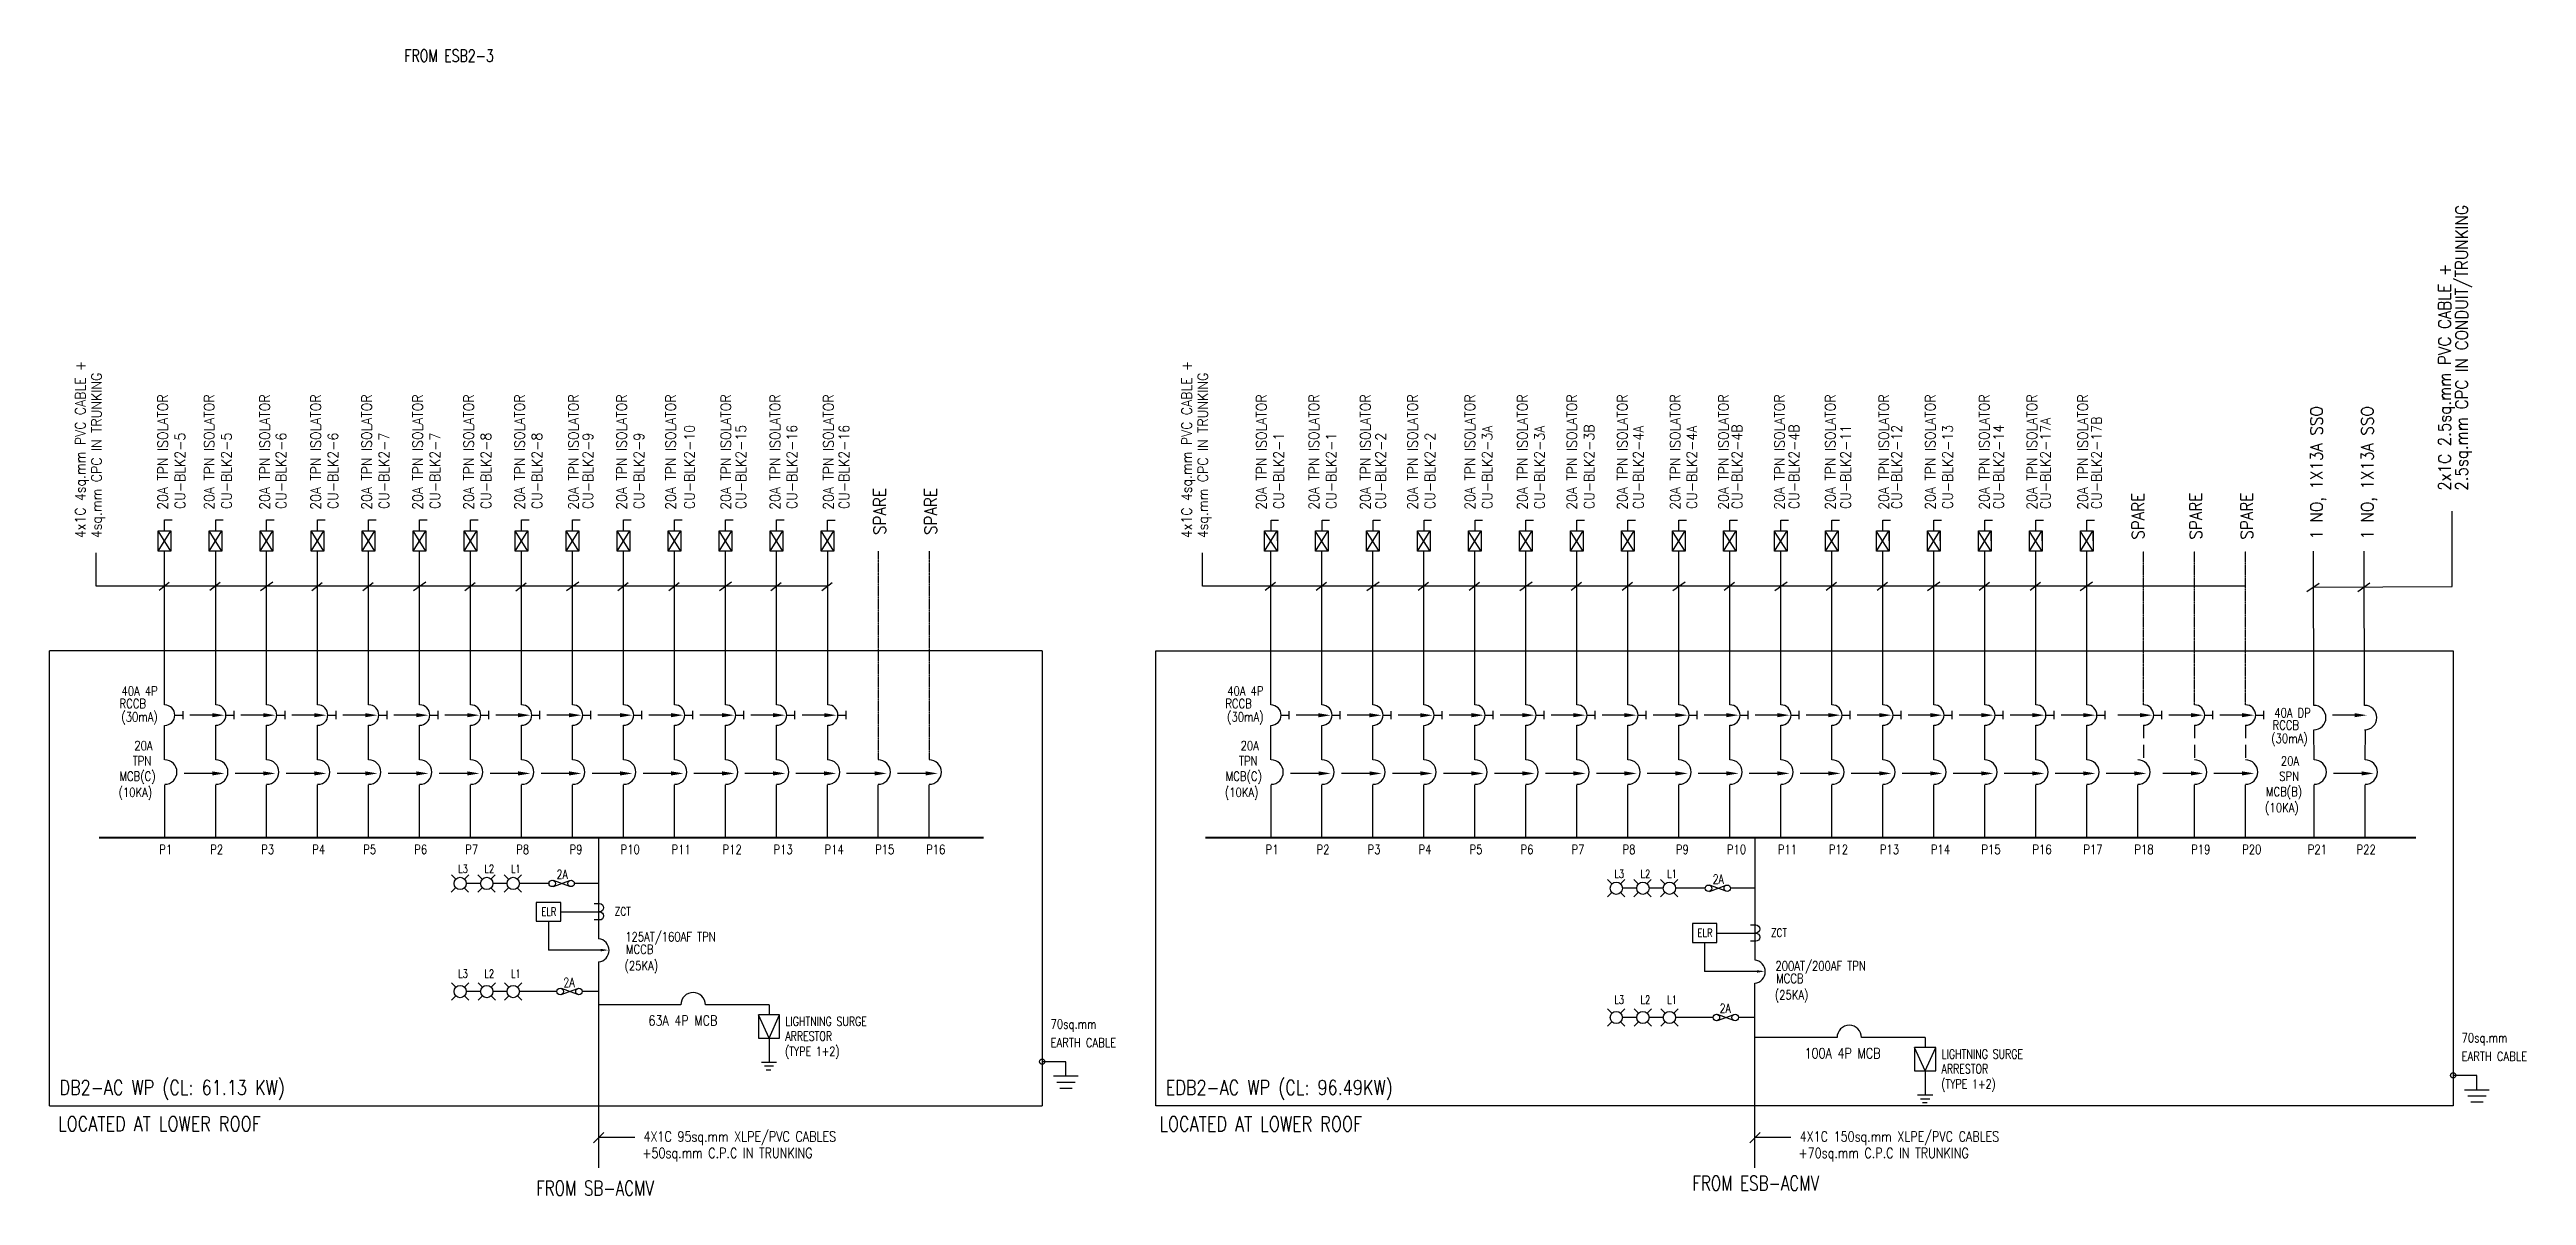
# Model space of a CAD drawing. Header units: millimetres. Extents: x 1219726 to 1461601, y 256790 to 556099.
# Drawn here: x 1255593 to 1316219, y 310384 to 338426 of the extents above; entities that cross this region are included whole.
import ezdxf
from ezdxf.enums import TextEntityAlignment as Align

# ---------------------------------------------------------------- set-up
doc = ezdxf.new("R2010")
doc.units = ezdxf.units.MM
doc.header["$LTSCALE"] = 0.01
doc.linetypes.add('DASHED', pattern=[19.05, 12.7, -6.35])
doc.linetypes.add('{ -E- }', pattern=[0])
for name, color, linetype in [('0-DIM', 7, 'Continuous'), ('E-_ELEC----_E-', 3, 'Continuous'), ('E-_ELECSYBL_R-_N_ES9', 7, 'Continuous'), ('ME-SLD', 7, 'Continuous')]:
    doc.layers.add(name, color=color, linetype=linetype)
doc.styles.add('100', font='romans.shx', dxfattribs={"width": 0.8, "height": 250})
doc.styles.add('A2', font='SIMPLEX.shx', dxfattribs={"width": 0.95, "height": 190})
doc.styles.add('PwNote', font='Romans.shx', dxfattribs={"width": 0.75, "bigfont": 'Special.shx'})
doc.styles.add('ROMANS', font='romans', dxfattribs={"width": 0.75})
doc.styles.add('SIMPLEX', font='simplex.shx', dxfattribs={"width": 0.65})
doc.linetypes.add('communication_line', pattern='A,0.25,-0.2,0.25,-0.2,0.25,-0.2,0.25,-0.2,["C",Standard,S=0.1,R=0,X=-0.1,Y=-0.05],-0.075', length=1.875)

msp = doc.modelspace()

# ---------------------------------------------------------------- texts
for s, height, style, width, p in [('FROM ESB2-3 ', 300, 'PwNote', 0.75, (1264278, 338126)), ('L3', 200, 'ROMANS', 0.75, (1265595, 318275, -8139)), ('L2', 200, 'ROMANS', 0.75, (1266237, 318275, -8139)), ('L1', 200, 'ROMANS', 0.75, (1266887, 318275, -8139)), ('L3', 200, 'ROMANS', 0.75, (1293894, 318156, 11626)), ('L2', 200, 'ROMANS', 0.75, (1294536, 318156, 11626)), ('L1', 200, 'ROMANS', 0.75, (1295186, 318156, 11626)), ('MCCB', 225, '100', 0.8, (1269701, 316296, -19765)), ('L3', 200, 'ROMANS', 0.75, (1265595, 315710, -19765)), ('L2', 200, 'ROMANS', 0.75, (1266237, 315710, -19765)), ('L1', 200, 'ROMANS', 0.75, (1266887, 315710, -19765)), ('(25KA)', 225, '100', 0.8, (1269666, 315895, -19765)), ('L3', 200, 'ROMANS', 0.75, (1293894, 315074, 11626)), ('L2', 200, 'ROMANS', 0.75, (1294536, 315074, 11626)), ('L1', 200, 'ROMANS', 0.75, (1295186, 315074, 11626)), ('(25KA)', 225, '100', 0.8, (1297820, 315181, 11626)), ('MCCB', 225, '100', 0.8, (1297854, 315583, 11626)), ('FROM SB-ACMV', 360, 'PwNote', 0.75, (1267504, 310384, -19765)), ('FROM ESB-ACMV', 360, 'PwNote', 0.75, (1295803, 310505, 0))]:
    msp.add_text(s, height=height, dxfattribs=dict(style=style, width=width)).set_placement(p)
at = {"ltscale": 1.5, "style": 'A2', "width": 0.9}
for s, p in [('2.5sq.mm CPC IN CONDUIT/TRUNKING', (1314783, 327630, 11626)), ('2x1C 2.5sq.mm PVC CABLE +', (1314364, 327630, 11626))]:
    msp.add_text(s, height=300, rotation=90, dxfattribs=at).set_placement(p)
for s, height, rotation, style, width, p in [('4x1C 4sq.mm PVC CABLE +', 250, 90, 'A2', 0.9, (1256471, 326469)), ('4sq.mm CPC IN TRUNKING', 250, 90, 'A2', 0.9, (1256867, 326469)), ('4x1C 4sq.mm PVC CABLE +', 250, 90, 'A2', 0.9, (1283550, 326469, 19765)), ('4sq.mm CPC IN TRUNKING', 250, 90, 'A2', 0.9, (1283947, 326469, 19765)), ('20A TPN ISOLATOR', 250, 90, 'A2', 0.9, (1258489, 327162, -8139)), ('20A TPN ISOLATOR', 250, 90, 'A2', 0.9, (1259625, 327162, -8139)), ('20A TPN ISOLATOR', 250, 90, 'A2', 0.9, (1260985, 327162, -8139)), ('20A TPN ISOLATOR', 250, 90, 'A2', 0.9, (1262233, 327162, -8139)), ('20A TPN ISOLATOR', 250, 90, 'A2', 0.9, (1263481, 327162, -8139)), ('20A TPN ISOLATOR', 250, 90, 'A2', 0.9, (1264729, 327162, -8139)), ('20A TPN ISOLATOR', 250, 90, 'A2', 0.9, (1265977, 327162, -8139)), ('20A TPN ISOLATOR', 250, 90, 'A2', 0.9, (1267225, 327162, -8139)), ('20A TPN ISOLATOR', 250, 90, 'A2', 0.9, (1268542, 327162, -8139)), ('20A TPN ISOLATOR', 250, 90, 'A2', 0.9, (1269721, 327162, -8139)), ('20A TPN ISOLATOR', 250, 90, 'A2', 0.9, (1270921, 327162, -8139)), ('20A TPN ISOLATOR', 250, 90, 'A2', 0.9, (1272270, 327162, -8139)), ('20A TPN ISOLATOR', 250, 90, 'A2', 0.9, (1273476, 327162, -8139)), ('20A TPN ISOLATOR', 250, 90, 'A2', 0.9, (1274782, 327162, -8139)), ('20A TPN ISOLATOR', 250, 90, 'A2', 0.9, (1285380, 327162, 11626)), ('20A TPN ISOLATOR', 250, 90, 'A2', 0.9, (1286665, 327162, 11626)), ('20A TPN ISOLATOR', 250, 90, 'A2', 0.9, (1287926, 327162, 11626)), ('20A TPN ISOLATOR', 250, 90, 'A2', 0.9, (1289081, 327162, 11626)), ('20A TPN ISOLATOR', 250, 90, 'A2', 0.9, (1290484, 327162, 11626)), ('20A TPN ISOLATOR', 250, 90, 'A2', 0.9, (1291769, 327162, 11626)), ('20A TPN ISOLATOR', 250, 90, 'A2', 0.9, (1292979, 327162, 11626)), ('20A TPN ISOLATOR', 250, 90, 'A2', 0.9, (1294215, 327162, 11626)), ('20A TPN ISOLATOR', 250, 90, 'A2', 0.9, (1295507, 327162, 11626)), ('20A TPN ISOLATOR', 250, 90, 'A2', 0.9, (1296690, 327162, 11626)), ('20A TPN ISOLATOR', 250, 90, 'A2', 0.9, (1298061, 327162, 11626)), ('20A TPN ISOLATOR', 250, 90, 'A2', 0.9, (1299306, 327162, 11626)), ('20A TPN ISOLATOR', 250, 90, 'A2', 0.9, (1300614, 327162, 11626)), ('20A TPN ISOLATOR', 250, 90, 'A2', 0.9, (1301753, 327162, 11626)), ('20A TPN ISOLATOR', 250, 90, 'A2', 0.9, (1303073, 327162, 11626)), ('20A TPN ISOLATOR', 250, 90, 'A2', 0.9, (1304239, 327162, 11626)), ('20A TPN ISOLATOR', 250, 90, 'A2', 0.9, (1305484, 327162, 11626)), ('CU-BLK2-10', 250, 90, 'A2', 0.9, (1271382, 327179, -8139)), ('CU-BLK2-15', 250, 90, 'A2', 0.9, (1272640, 327179, -8139)), ('CU-BLK2-16', 250, 90, 'A2', 0.9, (1273888, 327179, -8139)), ('CU-BLK2-16', 250, 90, 'A2', 0.9, (1275165, 327179, -8139)), ('CU-BLK2-3A', 250, 90, 'A2', 0.9, (1290907, 327179, 11626)), ('CU-BLK2-3A', 250, 90, 'A2', 0.9, (1292186, 327179, 11626)), ('CU-BLK2-3B', 250, 90, 'A2', 0.9, (1293402, 327179, 11626)), ('CU-BLK2-4A', 250, 90, 'A2', 0.9, (1294608, 327179, 11626)), ('CU-BLK2-4A', 250, 90, 'A2', 0.9, (1295914, 327179, 11626)), ('CU-BLK2-4B', 250, 90, 'A2', 0.9, (1297022, 327179, 11626)), ('CU-BLK2-4B', 250, 90, 'A2', 0.9, (1298417, 327179, 11626)), ('CU-BLK2-12', 250, 90, 'A2', 0.9, (1300929, 327179, 11626)), ('CU-BLK2-13', 250, 90, 'A2', 0.9, (1302176, 327179, 11626)), ('CU-BLK2-14', 250, 90, 'A2', 0.9, (1303424, 327179, 11626)), ('CU-BLK2-17A', 250, 90, 'A2', 0.9, (1304573, 327179, 11626)), ('CU-BLK2-17B', 250, 90, 'A2', 0.9, (1305821, 327179, 11626)), ('1 NO, 1X13A SSO', 300, 90, 'A2', 0.9, (1311229, 326437, 11626)), ('1 NO, 1X13A SSO', 300, 90, 'A2', 0.9, (1312475, 326437, 11626)), ('CU-BLK2-5', 250, 90, 'A2', 0.9, (1258912, 327179, -8139)), ('CU-BLK2-5', 250, 90, 'A2', 0.9, (1260048, 327179, -8139)), ('CU-BLK2-6', 250, 90, 'A2', 0.9, (1261385, 327179, -8139)), ('CU-BLK2-6', 250, 90, 'A2', 0.9, (1262656, 327179, -8139)), ('CU-BLK2-7', 250, 90, 'A2', 0.9, (1263904, 327179, -8139)), ('CU-BLK2-7', 250, 90, 'A2', 0.9, (1265152, 327179, -8139)), ('CU-BLK2-8', 250, 90, 'A2', 0.9, (1266400, 327179, -8139)), ('CU-BLK2-8', 250, 90, 'A2', 0.9, (1267648, 327179, -8139)), ('CU-BLK2-9', 250, 90, 'A2', 0.9, (1268896, 327179, -8139)), ('CU-BLK2-9', 250, 90, 'A2', 0.9, (1270144, 327179, -8139)), ('CU-BLK2-1', 250, 90, 'A2', 0.9, (1285803, 327179, 11626)), ('CU-BLK2-1', 250, 90, 'A2', 0.9, (1287088, 327179, 11626)), ('CU-BLK2-2', 250, 90, 'A2', 0.9, (1288298, 327179, 11626)), ('CU-BLK2-2', 250, 90, 'A2', 0.9, (1289504, 327179, 11626)), ('CU-BLK2-11', 250, 90, 'A2', 0.9, (1299681, 327179, 11626)), ('SPARE', 300, 90, 'A2', 0.9, (1276063, 326550, -8139)), ('SPARE', 300, 90, 'A2', 0.9, (1277311, 326550, -8139)), ('SPARE', 300, 90, 'A2', 0.9, (1306861, 326435, 11626)), ('SPARE', 300, 90, 'A2', 0.9, (1308276, 326438, 11626)), ('SPARE', 300, 90, 'A2', 0.9, (1309524, 326438, 11626)), ('20A', 225, 360, '100', 0.8, (1257668, 321280, -8139)), ('20A', 225, 360, '100', 0.8, (1284746, 321280, 11626)), ('MCB(C)', 225, 360, '100', 0.8, (1257303, 320530, -8139)), ('TPN', 225, 360, '100', 0.8, (1257628, 320905, -8139)), ('MCB(C)', 225, 360, '100', 0.8, (1284381, 320530, 11626)), ('TPN', 225, 360, '100', 0.8, (1284706, 320905, 11626)), ('SPN', 225, 360, '100', 0.8, (1310167, 320529, 11626)), ('20A', 225, 360, '100', 0.8, (1310208, 320904, 11626)), ('(10KA)', 225, 360, '100', 0.8, (1257281, 320138, -8139)), ('(10KA)', 225, 360, '100', 0.8, (1284359, 320138, 11626)), ('MCB(B)', 225, 360, '100', 0.8, (1309842, 320154, 11626)), ('(10KA)', 225, 360, '100', 0.8, (1309821, 319762, 11626)), ('P1', 225, 360, '100', 0.8, (1258279, 318739, -8139)), ('P2', 225, 360, '100', 0.8, (1259527, 318739, -8139)), ('P3', 225, 360, '100', 0.8, (1260775, 318739, -8139)), ('P4', 225, 360, '100', 0.8, (1262023, 318739, -8139)), ('P5', 225, 360, '100', 0.8, (1263271, 318739, -8139)), ('P6', 225, 360, '100', 0.8, (1264519, 318739, -8139)), ('P7', 225, 360, '100', 0.8, (1265767, 318739, -8139)), ('P8', 225, 360, '100', 0.8, (1267015, 318739, -8139)), ('P9', 225, 360, '100', 0.8, (1268322, 318739, -8139)), ('P10', 225, 360, '100', 0.8, (1269570, 318739, -8139)), ('P11', 225, 360, '100', 0.8, (1270818, 318739, -8139)), ('P12', 225, 360, '100', 0.8, (1272066, 318739, -8139)), ('P13', 225, 360, '100', 0.8, (1273314, 318739, -8139)), ('P14', 225, 360, '100', 0.8, (1274562, 318739, -8139)), ('P15', 225, 360, '100', 0.8, (1275800, 318739, -8139)), ('P16', 225, 360, '100', 0.8, (1277048, 318739, -8139)), ('P1', 225, 360, '100', 0.8, (1285358, 318739, 11626)), ('P2', 225, 360, '100', 0.8, (1286606, 318739, 11626)), ('P3', 225, 360, '100', 0.8, (1287854, 318739, 11626)), ('P4', 225, 360, '100', 0.8, (1289102, 318739, 11626)), ('P5', 225, 360, '100', 0.8, (1290349, 318739, 11626)), ('P6', 225, 360, '100', 0.8, (1291597, 318739, 11626)), ('P7', 225, 360, '100', 0.8, (1292845, 318739, 11626)), ('P8', 225, 360, '100', 0.8, (1294093, 318739, 11626)), ('P9', 225, 360, '100', 0.8, (1295400, 318739, 11626)), ('P10', 225, 360, '100', 0.8, (1296648, 318739, 11626)), ('P11', 225, 360, '100', 0.8, (1297896, 318739, 11626)), ('P12', 225, 360, '100', 0.8, (1299144, 318739, 11626)), ('P13', 225, 360, '100', 0.8, (1300392, 318739, 11626)), ('P14', 225, 360, '100', 0.8, (1301640, 318739, 11626)), ('P15', 225, 360, '100', 0.8, (1302878, 318739, 11626)), ('P16', 225, 360, '100', 0.8, (1304126, 318739, 11626)), ('P17', 225, 360, '100', 0.8, (1305374, 318739, 11626)), ('P18', 225, 360, '100', 0.8, (1306622, 318739, 11626)), ('P19', 225, 360, '100', 0.8, (1308012, 318739, 11626)), ('P20', 225, 360, '100', 0.8, (1309260, 318739, 11626)), ('P21', 225, 360, '100', 0.8, (1310865, 318739, 11626)), ('P22', 225, 360, '100', 0.8, (1312062, 318739, 11626)), ('125AT/160AF TPN', 225, 360, '100', 0.8, (1269683, 316602, -19765)), ('200AT/200AF TPN', 225, 360, '100', 0.8, (1297836, 315889, 11626)), ('70sq.mm', 225, 360, '100', 0.8, (1280094, 314464, -7455)), ('EARTH CABLE', 225, 360, '100', 0.8, (1280094, 314011, -7455)), ('70sq.mm', 225, 360, '100', 0.8, (1314630, 314129, 19082)), ('EARTH CABLE', 225, 360, '100', 0.8, (1314630, 313675, 19082)), ('4X1C 95sq.mm XLPE/PVC CABLES', 250, 360, 'PwNote', 0.8, (1270130, 311701, -8139)), ('4X1C 150sq.mm XLPE/PVC CABLES', 250, 360, 'PwNote', 0.8, (1298429, 311701, 11626)), ('+50sq.mm C.P.C IN TRUNKING', 250, 360, 'PwNote', 0.8, (1270104, 311298, -8139)), ('+70sq.mm C.P.C IN TRUNKING', 250, 360, 'PwNote', 0.8, (1298403, 311298, 11626))]:
    msp.add_text(s, height=height, rotation=rotation, dxfattribs=dict(style=style, width=width)).set_placement(p)
at = {"width": 0.8}
for s, height, style, p in [('RCCB', 225, '100', (1257630, 322421, -8139)), ('40A 4P ', 225, '100', (1257858, 322730, -8139)), ('RCCB', 225, '100', (1284696, 322421, 11626)), ('40A 4P ', 225, '100', (1284924, 322730, 11626)), ('(30mA)', 225, '100', (1257796, 322080, -8139)), ('(30mA)', 225, '100', (1284861, 322080, 11626)), ('RCCB', 225, '100', (1310328, 321893)), ('40A DP ', 225, '100', (1310556, 322195)), ('(30mA)', 225, '100', (1310418, 321552)), ('ZCT', 200, 'ROMANS', (1269623, 317335, -8139)), ('ZCT', 200, 'ROMANS', (1297922, 316814, 11626))]:
    msp.add_text(s, height=height, dxfattribs=dict(at, style=style)).set_placement(p, align=Align.MIDDLE)
at = {"style": 'ROMANS', "width": 0.75}
for s, height, p in [('2A', 225, (1268140, 318131, -8139)), ('2A', 225, (1296439, 318012, 11626)), ('ELR', 200, (1267814, 317230, -8139)), ('ELR', 200, (1296113, 316709, 11626)), ('2A', 225, (1268309, 315485, -19765)), ('2A', 225, (1296608, 314849, 11626))]:
    msp.add_text(s, height=height, dxfattribs=at).set_placement(p, align=Align.CENTER)
at = {"ltscale": 1000, "style": 'SIMPLEX', "width": 0.8}
for s, p in [('63A 4P MCB', (1270251, 314540, -8139)), ('100A 4P MCB', (1298550, 313739, 11626))]:
    msp.add_text(s, height=250, dxfattribs=at).set_placement(p)
at = {"ltscale": 1.5, "style": 'PwNote', "width": 0.8}
for s, p in [('DB2-AC WP (CL: 61.13 KW)', (1255834, 312844)), ('EDB2-AC WP (CL: 96.49KW)', (1282913, 312844, 19765)), ('LOCATED AT LOWER ROOF', (1255801, 311959)), ('LOCATED AT LOWER ROOF', (1282758, 311953, 19765))]:
    msp.add_text(s, height=360, dxfattribs=at).set_placement(p)
at = {"layer": 'ME-SLD', "color": 7, "style": 'ROMANS', "width": 0.75}
for s, p in [('LIGHTNING SURGE', (1273603, 314532, -19765)), ('ARRESTOR', (1273603, 314171, -19765)), ('(TYPE 1+2)', (1273597, 313799, -19765)), ('ARRESTOR', (1301902, 313370, 0)), ('LIGHTNING SURGE', (1301902, 313731, 0)), ('(TYPE 1+2)', (1301896, 312998, 0))]:
    msp.add_text(s, height=225, dxfattribs=at).set_placement(p)

# ---------------------------------------------------------------- blocks, each defined once
blk = doc.blocks.new('ELEC0333')
at = {"layer": 'E-_ELECSYBL_R-_N_ES9'}
blk.add_lwpolyline([(-1.3, 2), (0, 2, -1), (0, 0, -1), (0, -2), (-1.3, -2)], format="xyb", dxfattribs=at)
blk = doc.blocks.new('ELEC0302')
at = {"color": 0}
blk.add_arc((20, 0), 300, 275.73917, 84.26083, dxfattribs=at)
blk = doc.blocks.new('32A ISOL')
at = {"color": 7}
for p, q in [((1273230, 326148, -8139), (1273541, 326645, -8139)), ((1273541, 326148, -8139), (1273230, 326645, -8139))]:
    blk.add_line(p, q, dxfattribs=at)
at = {"color": 7, "ltscale": 1.5, "elevation": -8139}
blk.add_lwpolyline([(1273387, 326645), (1273387, 326913), (1273573, 326913)], dxfattribs=at)
blk.add_lwpolyline([(1273230, 326645), (1273541, 326645), (1273541, 326148), (1273230, 326148)], close=True, dxfattribs=at)

# ---------------------------------------------------------------- linework, layer by layer
for p, q in [((1285334, 326148, 11626), (1285640, 326645, 11626)), ((1285645, 326148, 11626), (1285334, 326634, 11626)), ((1285640, 326645, 11626), (1285645, 326148, 11626)), ((1286582, 326148, 11626), (1286888, 326645, 11626)), ((1286893, 326148, 11626), (1286582, 326634, 11626)), ((1286888, 326645, 11626), (1286893, 326148, 11626)), ((1287830, 326148, 11626), (1288136, 326645, 11626)), ((1288141, 326148, 11626), (1287830, 326634, 11626)), ((1288136, 326645, 11626), (1288141, 326148, 11626)), ((1289078, 326148, 11626), (1289384, 326645, 11626)), ((1289389, 326148, 11626), (1289078, 326634, 11626)), ((1289384, 326645, 11626), (1289389, 326148, 11626)), ((1290326, 326148, 11626), (1290632, 326645, 11626)), ((1290637, 326148, 11626), (1290326, 326634, 11626)), ((1290632, 326645, 11626), (1290637, 326148, 11626)), ((1291573, 326148, 11626), (1291880, 326645, 11626)), ((1291885, 326148, 11626), (1291573, 326634, 11626)), ((1291880, 326645, 11626), (1291885, 326148, 11626)), ((1292821, 326148, 11626), (1293128, 326645, 11626)), ((1293133, 326148, 11626), (1292821, 326634, 11626)), ((1293128, 326645, 11626), (1293133, 326148, 11626)), ((1294069, 326148, 11626), (1294376, 326645, 11626)), ((1294381, 326148, 11626), (1294069, 326634, 11626)), ((1294376, 326645, 11626), (1294381, 326148, 11626)), ((1295317, 326148, 11626), (1295624, 326645, 11626)), ((1295629, 326148, 11626), (1295317, 326634, 11626)), ((1295624, 326645, 11626), (1295629, 326148, 11626)), ((1296565, 326148, 11626), (1296872, 326645, 11626)), ((1296877, 326148, 11626), (1296565, 326634, 11626)), ((1296872, 326645, 11626), (1296877, 326148, 11626)), ((1297813, 326148, 11626), (1298120, 326645, 11626)), ((1298125, 326148, 11626), (1297813, 326634, 11626)), ((1298120, 326645, 11626), (1298125, 326148, 11626)), ((1299061, 326148, 11626), (1299368, 326645, 11626)), ((1299373, 326148, 11626), (1299061, 326634, 11626)), ((1299368, 326645, 11626), (1299373, 326148, 11626)), ((1300309, 326148, 11626), (1300616, 326645, 11626)), ((1300621, 326148, 11626), (1300309, 326634, 11626)), ((1300616, 326645, 11626), (1300621, 326148, 11626)), ((1301557, 326148, 11626), (1301864, 326645, 11626)), ((1301869, 326148, 11626), (1301557, 326634, 11626)), ((1301864, 326645, 11626), (1301869, 326148, 11626)), ((1302805, 326148, 11626), (1303112, 326645, 11626)), ((1303117, 326148, 11626), (1302805, 326634, 11626)), ((1303112, 326645, 11626), (1303117, 326148, 11626)), ((1304053, 326148, 11626), (1304360, 326645, 11626)), ((1304365, 326148, 11626), (1304053, 326634, 11626)), ((1304360, 326645, 11626), (1304365, 326148, 11626)), ((1305301, 326148, 11626), (1305607, 326645, 11626)), ((1305613, 326148, 11626), (1305301, 326634, 11626)), ((1305607, 326645, 11626), (1305613, 326148, 11626)), ((1258410, 322387, -8139), (1258410, 326148, -8139)), ((1259659, 322390, -8139), (1259659, 326151, -8139)), ((1260907, 322390, -8139), (1260907, 326151, -8139)), ((1262155, 322390, -8139), (1262155, 326151, -8139)), ((1263403, 322390, -8139), (1263403, 326151, -8139)), ((1264651, 322390, -8139), (1264651, 326151, -8139)), ((1265899, 322390, -8139), (1265899, 326151, -8139)), ((1267147, 322390, -8139), (1267147, 326151, -8139)), ((1268395, 322390, -8139), (1268395, 326151, -8139)), ((1269643, 322390, -8139), (1269643, 326151, -8139)), ((1270891, 322390, -8139), (1270891, 326151, -8139)), ((1272139, 322390, -8139), (1272139, 326151, -8139)), ((1273387, 322390, -8139), (1273387, 326151, -8139)), ((1274640, 322390, -8139), (1274640, 326151, -8139)), ((1285488, 322387, 11626), (1285488, 326148, 11626)), ((1286736, 322387, 11626), (1286736, 326148, 11626)), ((1287984, 322387, 11626), (1287984, 326148, 11626)), ((1289232, 322387, 11626), (1289232, 326148, 11626)), ((1290481, 322390, 11626), (1290481, 326151, 11626)), ((1291729, 322390, 11626), (1291729, 326151, 11626)), ((1292977, 322390, 11626), (1292977, 326151, 11626)), ((1294225, 322390, 11626), (1294225, 326151, 11626)), ((1295473, 322390, 11626), (1295473, 326151, 11626)), ((1296721, 322390, 11626), (1296721, 326151, 11626)), ((1297969, 322390, 11626), (1297969, 326151, 11626)), ((1299217, 322390, 11626), (1299217, 326151, 11626)), ((1300465, 322390, 11626), (1300465, 326151, 11626)), ((1301713, 322390, 11626), (1301713, 326151, 11626)), ((1302961, 322390, 11626), (1302961, 326151, 11626)), ((1304209, 322390, 11626), (1304209, 326151, 11626)), ((1305457, 322390, 11626), (1305457, 326151, 11626)), ((1258272, 325199, 0), (1258524, 325391, 0)), ((1259520, 325199, -8139), (1259772, 325391, -8139)), ((1260755, 325190, -8139), (1261057, 325399, -8139)), ((1262016, 325189, 0), (1262268, 325381, 0)), ((1263264, 325189, -8139), (1263516, 325381, -8139)), ((1264499, 325190, -8139), (1264801, 325399, -8139)), ((1265760, 325189, 0), (1266012, 325381, 0)), ((1267008, 325180, -8139), (1267260, 325372, -8139)), ((1268243, 325190, -8139), (1268545, 325399, -8139)), ((1269504, 325189, 0), (1269756, 325381, 0)), ((1270752, 325189, -8139), (1271004, 325381, -8139)), ((1271987, 325190, -8139), (1272288, 325399, -8139)), ((1273248, 325189, 0), (1273500, 325381, 0)), ((1274495, 325189, 0), (1274747, 325381, 0)), ((1285351, 325199, 19765), (1285604, 325391, 19765)), ((1286599, 325199, 11626), (1286851, 325391, 11626)), ((1287835, 325190, 11626), (1288136, 325399, 11626)), ((1289095, 325199, 19765), (1289347, 325391, 19765)), ((1290343, 325199, 11626), (1290595, 325391, 11626)), ((1291579, 325190, 11626), (1291880, 325399, 11626)), ((1292839, 325199, 19765), (1293091, 325391, 19765)), ((1294087, 325199, 11626), (1294339, 325391, 11626)), ((1295322, 325190, 11626), (1295624, 325399, 11626)), ((1296583, 325199, 19765), (1296835, 325391, 19765)), ((1297818, 325190, 11626), (1298120, 325399, 11626)), ((1299079, 325199, 19765), (1299331, 325391, 19765)), ((1300327, 325199, 11626), (1300579, 325391, 11626)), ((1301562, 325190, 11626), (1301864, 325399, 11626)), ((1302823, 325199, 19765), (1303075, 325391, 19765)), ((1304071, 325199, 11626), (1304323, 325391, 11626)), ((1305294, 325190, 11626), (1305595, 325399, 11626)), ((1310842, 325160, 11626), (1311144, 325369, 11626)), ((1312088, 325163, 11626), (1312389, 325372, 11626)), ((1258660, 322137, -8139), (1258860, 322137, -8139)), ((1258860, 322037, -8139), (1258860, 322237, -8139)), ((1259909, 322140, -8139), (1260109, 322140, -8139)), ((1260109, 322040, -8139), (1260109, 322240, -8139)), ((1261157, 322140, -8139), (1261357, 322140, -8139)), ((1261357, 322040, -8139), (1261357, 322240, -8139)), ((1262405, 322140, -8139), (1262605, 322140, -8139)), ((1262605, 322040, -8139), (1262605, 322240, -8139)), ((1263653, 322140, -8139), (1263853, 322140, -8139)), ((1263853, 322040, -8139), (1263853, 322240, -8139)), ((1264901, 322140, -8139), (1265101, 322140, -8139)), ((1265101, 322040, -8139), (1265101, 322240, -8139)), ((1266149, 322140, -8139), (1266349, 322140, -8139)), ((1266349, 322040, -8139), (1266349, 322240, -8139)), ((1267397, 322140, -8139), (1267597, 322140, -8139)), ((1267597, 322040, -8139), (1267597, 322240, -8139)), ((1268645, 322140, -8139), (1268845, 322140, -8139)), ((1268845, 322040, -8139), (1268845, 322240, -8139)), ((1269893, 322140, -8139), (1270093, 322140, -8139)), ((1270093, 322040, -8139), (1270093, 322240, -8139)), ((1271141, 322140, -8139), (1271341, 322140, -8139)), ((1271341, 322040, -8139), (1271341, 322240, -8139)), ((1272389, 322140, -8139), (1272589, 322140, -8139)), ((1272589, 322040, -8139), (1272589, 322240, -8139)), ((1273637, 322140, -8139), (1273837, 322140, -8139)), ((1273837, 322040, -8139), (1273837, 322240, -8139)), ((1274890, 322140, -8139), (1275090, 322140, -8139)), ((1275090, 322040, -8139), (1275090, 322240, -8139)), ((1285738, 322137, 11626), (1285938, 322137, 11626)), ((1285938, 322037, 11626), (1285938, 322237, 11626)), ((1286986, 322137, 11626), (1287186, 322137, 11626)), ((1287186, 322037, 11626), (1287186, 322237, 11626)), ((1288234, 322137, 11626), (1288434, 322137, 11626)), ((1288434, 322037, 11626), (1288434, 322237, 11626)), ((1289482, 322137, 11626), (1289682, 322137, 11626)), ((1289682, 322037, 11626), (1289682, 322237, 11626)), ((1290731, 322140, 11626), (1290931, 322140, 11626)), ((1290931, 322040, 11626), (1290931, 322240, 11626)), ((1291979, 322140, 11626), (1292179, 322140, 11626)), ((1292179, 322040, 11626), (1292179, 322240, 11626)), ((1293227, 322140, 11626), (1293427, 322140, 11626)), ((1293427, 322040, 11626), (1293427, 322240, 11626)), ((1294475, 322140, 11626), (1294675, 322140, 11626)), ((1294675, 322040, 11626), (1294675, 322240, 11626)), ((1295723, 322140, 11626), (1295923, 322140, 11626)), ((1295923, 322040, 11626), (1295923, 322240, 11626)), ((1296971, 322140, 11626), (1297171, 322140, 11626)), ((1297171, 322040, 11626), (1297171, 322240, 11626)), ((1298219, 322140, 11626), (1298419, 322140, 11626)), ((1298419, 322040, 11626), (1298419, 322240, 11626)), ((1299467, 322140, 11626), (1299667, 322140, 11626)), ((1299667, 322040, 11626), (1299667, 322240, 11626)), ((1300715, 322140, 11626), (1300915, 322140, 11626)), ((1300915, 322040, 11626), (1300915, 322240, 11626)), ((1301963, 322140, 11626), (1302163, 322140, 11626)), ((1302163, 322040, 11626), (1302163, 322240, 11626)), ((1303211, 322140, 11626), (1303411, 322140, 11626)), ((1303411, 322040, 11626), (1303411, 322240, 11626)), ((1304459, 322140, 11626), (1304659, 322140, 11626)), ((1304659, 322040, 11626), (1304659, 322240, 11626)), ((1305707, 322140, 11626), (1305907, 322140, 11626)), ((1305907, 322040, 11626), (1305907, 322240, 11626)), ((1307095, 322140, 11626), (1307295, 322140, 11626)), ((1307295, 322040, 11626), (1307295, 322240, 11626)), ((1308343, 322140, 11626), (1308543, 322140, 11626)), ((1308543, 322040, 11626), (1308543, 322240, 11626)), ((1309591, 322140, 11626), (1309791, 322140, 11626)), ((1309791, 322040, 11626), (1309791, 322240, 11626)), ((1258410, 321042, -8139), (1258410, 321887, -8139)), ((1259659, 321045, -8139), (1259659, 321890, -8139)), ((1260907, 321045, -8139), (1260907, 321890, -8139)), ((1262155, 321045, -8139), (1262155, 321890, -8139)), ((1263403, 321045, -8139), (1263403, 321890, -8139)), ((1264651, 321045, -8139), (1264651, 321890, -8139)), ((1265899, 321045, -8139), (1265899, 321890, -8139)), ((1267147, 321045, -8139), (1267147, 321890, -8139)), ((1268395, 321045, -8139), (1268395, 321890, -8139)), ((1269643, 321045, -8139), (1269643, 321890, -8139)), ((1270891, 321045, -8139), (1270891, 321890, -8139)), ((1272139, 321045, -8139), (1272139, 321890, -8139)), ((1273387, 321045, -8139), (1273387, 321890, -8139)), ((1274640, 321045, -8139), (1274640, 321890, -8139)), ((1285488, 321042, 11626), (1285488, 321887, 11626)), ((1286736, 321042, 11626), (1286736, 321887, 11626)), ((1287984, 321042, 11626), (1287984, 321887, 11626)), ((1289232, 321042, 11626), (1289232, 321887, 11626)), ((1290481, 321045, 11626), (1290481, 321890, 11626)), ((1291729, 321045, 11626), (1291729, 321890, 11626)), ((1292977, 321045, 11626), (1292977, 321890, 11626)), ((1294225, 321045, 11626), (1294225, 321890, 11626)), ((1295473, 321045, 11626), (1295473, 321890, 11626)), ((1296721, 321045, 11626), (1296721, 321890, 11626)), ((1297969, 321045, 11626), (1297969, 321890, 11626)), ((1299217, 321045, 11626), (1299217, 321890, 11626)), ((1300465, 321045, 11626), (1300465, 321890, 11626)), ((1301713, 321045, 11626), (1301713, 321890, 11626)), ((1302961, 321045, 11626), (1302961, 321890, 11626)), ((1304209, 321045, 11626), (1304209, 321890, 11626)), ((1305457, 321045, 11626), (1305457, 321890, 11626)), ((1311021, 321045, 11626), (1311011, 321778, 11626)), ((1312269, 321045, 11626), (1312277, 321779, 11626)), ((1258411, 319139, -8139), (1258411, 320433, -8139)), ((1259659, 319139, -8139), (1259659, 320433, -8139)), ((1260907, 319139, -8139), (1260907, 320433, -8139)), ((1262155, 319139, -8139), (1262155, 320433, -8139)), ((1263403, 319139, -8139), (1263403, 320433, -8139)), ((1264651, 319139, -8139), (1264651, 320433, -8139)), ((1265899, 319139, -8139), (1265899, 320433, -8139)), ((1267147, 319139, -8139), (1267147, 320433, -8139)), ((1268395, 319139, -8139), (1268395, 320433, -8139)), ((1269643, 319139, -8139), (1269643, 320433, -8139)), ((1270891, 319139, -8139), (1270891, 320433, -8139)), ((1272139, 319139, -8139), (1272139, 320433, -8139)), ((1273387, 319139, -8139), (1273387, 320433, -8139)), ((1274635, 319139, -8139), (1274635, 320433, -8139)), ((1275873, 319139, -8139), (1275873, 320433, -8139)), ((1277121, 319139, -8139), (1277121, 320433, -8139)), ((1285490, 319139, 11626), (1285490, 320433, 11626)), ((1286737, 319139, 11626), (1286737, 320433, 11626)), ((1287985, 319139, 11626), (1287985, 320433, 11626)), ((1289233, 319139, 11626), (1289233, 320433, 11626)), ((1290481, 319139, 11626), (1290481, 320433, 11626)), ((1291729, 319139, 11626), (1291729, 320433, 11626)), ((1292977, 319139, 11626), (1292977, 320433, 11626)), ((1294225, 319139, 11626), (1294225, 320433, 11626)), ((1295473, 319139, 11626), (1295473, 320433, 11626)), ((1296721, 319139, 11626), (1296721, 320433, 11626)), ((1297969, 319139, 11626), (1297969, 320433, 11626)), ((1299217, 319139, 11626), (1299217, 320433, 11626)), ((1300465, 319139, 11626), (1300465, 320433, 11626)), ((1301713, 319139, 11626), (1301713, 320433, 11626)), ((1302961, 319139, 11626), (1302961, 320433, 11626)), ((1304209, 319139, 11626), (1304209, 320433, 11626)), ((1305457, 319139, 11626), (1305457, 320433, 11626)), ((1306705, 319139, 11626), (1306705, 320433, 11626)), ((1308094, 319139, 11626), (1308094, 320433, 11626)), ((1309342, 319139, 11626), (1309342, 320433, 11626)), ((1311021, 319139, 11626), (1311021, 320433, 11626)), ((1312269, 319139, 11626), (1312269, 320433, 11626)), ((1269030, 319139, -8139), (1269030, 316667, -8139)), ((1297329, 319139, 11626), (1297329, 316146, 11626)), ((1265530, 317914, -8139), (1265424, 317808, -8139)), ((1265537, 318126, -8139), (1265431, 318232, -8139)), ((1265742, 317914, -8139), (1265848, 317808, -8139)), ((1265749, 318126, -8139), (1265855, 318232, -8139)), ((1266140, 318020, -8139), (1265795, 318020, -8139)), ((1266180, 318126, -8139), (1266074, 318232, -8139)), ((1266180, 317914, -8139), (1266074, 317808, -8139)), ((1266392, 318126, -8139), (1266498, 318232, -8139)), ((1266392, 317914, -8139), (1266498, 317808, -8139)), ((1266788, 318020, -8139), (1266443, 318020, -8139)), ((1266830, 318126, -8139), (1266724, 318232, -8139)), ((1266830, 317914, -8139), (1266724, 317808, -8139)), ((1267042, 318126, -8139), (1267148, 318232, -8139)), ((1267042, 317914, -8139), (1267148, 317808, -8139)), ((1267816, 318020, -8139), (1267093, 318020, -8139)), ((1267925, 317945, -8139), (1268331, 318095, -8139)), ((1268329, 317946, -8139), (1267926, 318094, -8139)), ((1269030, 318020, -8139), (1268437, 318020, -8139)), ((1293829, 317795, 11626), (1293723, 317689, 11626)), ((1293836, 318007, 11626), (1293730, 318113, 11626)), ((1294041, 317795, 11626), (1294147, 317689, 11626)), ((1294048, 318007, 11626), (1294154, 318113, 11626)), ((1294439, 317901, 11626), (1294094, 317901, 11626)), ((1294479, 318007, 11626), (1294373, 318113, 11626)), ((1294479, 317795, 11626), (1294373, 317689, 11626)), ((1294691, 317795, 11626), (1294797, 317689, 11626)), ((1294692, 318007, 11626), (1294798, 318113, 11626)), ((1295087, 317901, 11626), (1294742, 317901, 11626)), ((1295129, 318007, 11626), (1295023, 318113, 11626)), ((1295129, 317795, 11626), (1295023, 317689, 11626)), ((1295341, 317795, 11626), (1295447, 317689, 11626)), ((1295342, 318007, 11626), (1295448, 318113, 11626)), ((1296115, 317901, 11626), (1295392, 317901, 11626)), ((1296224, 317826, 11626), (1296630, 317976, 11626)), ((1296628, 317827, 11626), (1296226, 317975, 11626)), ((1297329, 317901, 11626), (1296736, 317901, 11626)), ((1267805, 317093, -8139), (1267805, 316388, -8139)), ((1268106, 317325, -8139), (1269055, 317325, -8139)), ((1296104, 316572, 11626), (1296104, 315867, 11626)), ((1296406, 316804, 11626), (1297354, 316804, 11626)), ((1269196, 316388, -8139), (1267805, 316388, -8139)), ((1297496, 315867, 11626), (1296104, 315867, 11626)), ((1265537, 315480, -19765), (1265431, 315586, -19765)), ((1265537, 315268, -19765), (1265431, 315162, -19765)), ((1265749, 315480, -19765), (1265855, 315586, -19765)), ((1265749, 315268, -19765), (1265855, 315162, -19765)), ((1266143, 315374, -19765), (1265793, 315374, -19765)), ((1266187, 315480, -19765), (1266081, 315586, -19765)), ((1266187, 315268, -19765), (1266081, 315162, -19765)), ((1266399, 315480, -19765), (1266505, 315586, -19765)), ((1266399, 315268, -19765), (1266505, 315162, -19765)), ((1266793, 315374, -19765), (1266443, 315374, -19765)), ((1266837, 315480, -19765), (1266731, 315586, -19765)), ((1266837, 315268, -19765), (1266731, 315162, -19765)), ((1267049, 315480, -19765), (1267155, 315586, -19765)), ((1267049, 315268, -19765), (1267155, 315162, -19765)), ((1268012, 315374, -19765), (1267093, 315374, -19765)), ((1268118, 315299, -19765), (1268524, 315449, -19765)), ((1268523, 315300, -19765), (1268120, 315448, -19765)), ((1269040, 315374, -19765), (1268630, 315374, -19765)), ((1293836, 314844, 11626), (1293730, 314950, 11626)), ((1294048, 314844, 11626), (1294154, 314950, 11626)), ((1294442, 314738, 11626), (1294092, 314738, 11626)), ((1294486, 314844, 11626), (1294380, 314950, 11626)), ((1294698, 314844, 11626), (1294804, 314950, 11626)), ((1295092, 314738, 11626), (1294742, 314738, 11626)), ((1295136, 314844, 11626), (1295030, 314950, 11626)), ((1295348, 314844, 11626), (1295454, 314950, 11626)), ((1296312, 314738, 11626), (1295392, 314738, 11626)), ((1296418, 314664, 11626), (1296823, 314813, 11626)), ((1296822, 314664, 11626), (1296419, 314812, 11626)), ((1297339, 314738, 11626), (1296929, 314738, 11626)), ((1293836, 314632, 11626), (1293730, 314526, 11626)), ((1294048, 314632, 11626), (1294154, 314526, 11626)), ((1294486, 314632, 11626), (1294380, 314526, 11626)), ((1294698, 314632, 11626), (1294804, 314526, 11626)), ((1295136, 314632, 11626), (1295030, 314526, 11626)), ((1295348, 314632, 11626), (1295454, 314526, 11626)), ((1280470, 313658, -7455), (1279889, 313658, -7455)), ((1280470, 313308, -7455), (1280470, 313658, -7455)), ((1280170, 313308, -7455), (1280770, 313308, -7455)), ((1280245, 313158, -7455), (1280695, 313158, -7455)), ((1280320, 313008, -7455), (1280620, 313008, -7455)), ((1315006, 313322, 19082), (1314425, 313322, 19082)), ((1314706, 312972, 19082), (1315306, 312972, 19082)), ((1315006, 312972, 19082), (1315006, 313322, 19082)), ((1314781, 312822, 19082), (1315231, 312822, 19082)), ((1314856, 312672, 19082), (1315156, 312672, 19082)), ((1268909, 311674, -31392), (1269159, 311924, -31392)), ((1269916, 311799, -19765), (1269034, 311799, -19765)), ((1297208, 311674, -11626), (1297459, 311924, -11626)), ((1298215, 311799, 0), (1297333, 311799, 0))]:
    msp.add_line(p, q)
at = {"linetype": 'DASHED', "ltscale": 10}
for p, q in [((1275883, 321045, -8139), (1275882, 326148, -8139)), ((1277131, 321045, -8139), (1277130, 326148, -8139)), ((1306845, 322390, 11626), (1306845, 326148, 11626)), ((1308093, 322390, 11626), (1308093, 326148, 11626)), ((1309341, 322390, 11626), (1309341, 326148, 11626))]:
    msp.add_line(p, q, dxfattribs=at)
at = {"linetype": '{ -E- }'}
for p, q in [((1311011, 322378, 11626), (1311004, 326147, 11626)), ((1312256, 322378, 11626), (1312250, 326147, 11626))]:
    msp.add_line(p, q, dxfattribs=at)
at = {"ltscale": 1.5}
for p, q in [((1255593, 312574, -8139), (1255593, 323714, -683)), ((1279889, 323714), (1255593, 323714)), ((1279889, 323714), (1279889, 312574, -7455)), ((1255593, 312574), (1279889, 312574, -7455))]:
    msp.add_line(p, q, dxfattribs=at)
at = {"ltscale": 1.5, "elevation": 11626}
for points in [[(1285491, 326645), (1285491, 326913), (1285677, 326913)], [(1286739, 326645), (1286739, 326913), (1286925, 326913)], [(1287987, 326645), (1287987, 326913), (1288173, 326913)], [(1289235, 326645), (1289235, 326913), (1289421, 326913)], [(1290483, 326645), (1290483, 326913), (1290669, 326913)], [(1291731, 326645), (1291731, 326913), (1291917, 326913)], [(1292979, 326645), (1292979, 326913), (1293165, 326913)], [(1294227, 326645), (1294227, 326913), (1294413, 326913)], [(1295475, 326645), (1295475, 326913), (1295661, 326913)], [(1296723, 326645), (1296723, 326913), (1296909, 326913)], [(1297971, 326645), (1297971, 326913), (1298157, 326913)], [(1299219, 326645), (1299219, 326913), (1299405, 326913)], [(1300467, 326645), (1300467, 326913), (1300652, 326913)], [(1301715, 326645), (1301715, 326913), (1301900, 326913)], [(1302963, 326645), (1302963, 326913), (1303148, 326913)], [(1304211, 326645), (1304211, 326913), (1304396, 326913)], [(1305458, 326645), (1305458, 326913), (1305644, 326913)]]:
    msp.add_lwpolyline(points, dxfattribs=at)
at = {"linetype": '{ -E- }', "elevation": 11626}
msp.add_lwpolyline([(1311005, 325273), (1314398, 325283), (1314398, 327130)], dxfattribs=at)
at = {"ltscale": 1.5, "elevation": 11626}
for points in [[(1285334, 326645), (1285645, 326645), (1285645, 326148), (1285334, 326148)], [(1286582, 326645), (1286893, 326645), (1286893, 326148), (1286582, 326148)], [(1287830, 326645), (1288141, 326645), (1288141, 326148), (1287830, 326148)], [(1289078, 326645), (1289389, 326645), (1289389, 326148), (1289078, 326148)], [(1290326, 326645), (1290637, 326645), (1290637, 326148), (1290326, 326148)], [(1291573, 326645), (1291885, 326645), (1291885, 326148), (1291573, 326148)], [(1292821, 326645), (1293133, 326645), (1293133, 326148), (1292821, 326148)], [(1294069, 326645), (1294381, 326645), (1294381, 326148), (1294069, 326148)], [(1295317, 326645), (1295629, 326645), (1295629, 326148), (1295317, 326148)], [(1296565, 326645), (1296877, 326645), (1296877, 326148), (1296565, 326148)], [(1297813, 326645), (1298125, 326645), (1298125, 326148), (1297813, 326148)], [(1299061, 326645), (1299373, 326645), (1299373, 326148), (1299061, 326148)], [(1300309, 326645), (1300621, 326645), (1300621, 326148), (1300309, 326148)], [(1301557, 326645), (1301869, 326645), (1301869, 326148), (1301557, 326148)], [(1302805, 326645), (1303117, 326645), (1303117, 326148), (1302805, 326148)], [(1304053, 326645), (1304365, 326645), (1304365, 326148), (1304053, 326148)], [(1305301, 326645), (1305613, 326645), (1305613, 326148), (1305301, 326148)]]:
    msp.add_lwpolyline(points, close=True, dxfattribs=at)
for points, elevation in [([(1274634, 325295), (1256730, 325295), (1256730, 326113)], -8139), ([(1309341, 325295), (1283810, 325295), (1283810, 326113)], 11626), ([(1286652, 322135), (1286107, 322135)], 19765), ([(1287900, 322135), (1287355, 322135)], 19765), ([(1289148, 322135), (1288603, 322135)], 19765), ([(1290397, 322137), (1289852, 322137)], 19765), ([(1291645, 322137), (1291100, 322137)], 19765), ([(1292893, 322137), (1292348, 322137)], 19765), ([(1294141, 322137), (1293596, 322137)], 19765), ([(1295389, 322137), (1294844, 322137)], 19765), ([(1296637, 322137), (1296092, 322137)], 19765), ([(1297885, 322137), (1297340, 322137)], 19765), ([(1299133, 322137), (1298588, 322137)], 19765), ([(1300381, 322137), (1299836, 322137)], 19765), ([(1301629, 322137), (1301084, 322137)], 19765), ([(1302877, 322137), (1302332, 322137)], 19765), ([(1304125, 322137), (1303580, 322137)], 19765), ([(1305373, 322137), (1304828, 322137)], 19765), ([(1306761, 322137), (1306216, 322137)], 19765), ([(1308009, 322137), (1307464, 322137)], 19765), ([(1309257, 322137), (1308712, 322137)], 19765), ([(1312013, 322137), (1311468, 322137)], 19765), ([(1286653, 320712), (1285965, 320712)], 19765), ([(1287901, 320712), (1287213, 320712)], 19765), ([(1289149, 320712), (1288461, 320712)], 19765), ([(1290397, 320712), (1289709, 320712)], 19765), ([(1291645, 320712), (1290957, 320712)], 19765), ([(1292893, 320712), (1292205, 320712)], 19765), ([(1294141, 320712), (1293453, 320712)], 19765), ([(1295389, 320712), (1294701, 320712)], 19765), ([(1296637, 320712), (1295949, 320712)], 19765), ([(1297885, 320712), (1297197, 320712)], 19765), ([(1299133, 320712), (1298445, 320712)], 19765), ([(1300381, 320712), (1299693, 320712)], 19765), ([(1301629, 320712), (1300941, 320712)], 19765), ([(1302877, 320712), (1302189, 320712)], 19765), ([(1304125, 320712), (1303437, 320712)], 19765), ([(1305373, 320712), (1304685, 320712)], 19765), ([(1306621, 320712), (1305933, 320712)], 19765), ([(1308010, 320712), (1307322, 320712)], 19765), ([(1309258, 320712), (1308570, 320712)], 19765), ([(1312185, 320712), (1311497, 320712)], 19765), ([(1269034, 311064), (1269034, 316101)], -19765), ([(1297333, 311064), (1297333, 315580)], 0)]:
    msp.add_lwpolyline(points, dxfattribs=dict(elevation=elevation))
for points in [[(1259575, 322137), (1259030, 322137)], [(1260823, 322137), (1260278, 322137)], [(1262071, 322137), (1261526, 322137)], [(1263319, 322137), (1262774, 322137)], [(1264567, 322137), (1264022, 322137)], [(1265815, 322137), (1265270, 322137)], [(1267063, 322137), (1266518, 322137)], [(1268311, 322137), (1267766, 322137)], [(1269559, 322137), (1269014, 322137)], [(1270807, 322137), (1270262, 322137)], [(1272055, 322137), (1271510, 322137)], [(1273303, 322137), (1272758, 322137)], [(1274556, 322137), (1274011, 322137)], [(1259575, 320712), (1258887, 320712)], [(1260823, 320712), (1260135, 320712)], [(1262071, 320712), (1261383, 320712)], [(1263319, 320712), (1262631, 320712)], [(1264567, 320712), (1263879, 320712)], [(1265815, 320712), (1265127, 320712)], [(1267063, 320712), (1266375, 320712)], [(1268311, 320712), (1267623, 320712)], [(1269559, 320712), (1268871, 320712)], [(1270807, 320712), (1270119, 320712)], [(1272055, 320712), (1271366, 320712)], [(1273303, 320712), (1272614, 320712)], [(1274551, 320712), (1273862, 320712)], [(1275789, 320712), (1275101, 320712)], [(1277037, 320712), (1276349, 320712)]]:
    msp.add_lwpolyline(points)
at = {"linetype": 'DASHED', "ltscale": 2500, "elevation": 11626}
for points in [[(1306845, 321890), (1306846, 321045)], [(1308093, 321890), (1308094, 321045)], [(1309341, 321890), (1309342, 321045)]]:
    msp.add_lwpolyline(points, dxfattribs=at)
at = {"const_width": 50}
for points, elevation in [([(1256806, 319139), (1278460, 319139)], -8139), ([(1283885, 319139), (1313518, 319139)], 11626)]:
    msp.add_lwpolyline(points, dxfattribs=dict(at, elevation=elevation))
for points, elevation in [([(1268105, 317093), (1268105, 317557), (1267505, 317557), (1267505, 317093)], -8139), ([(1296404, 316572), (1296404, 317036), (1295804, 317036), (1295804, 316572)], 11626)]:
    msp.add_lwpolyline(points, close=True, dxfattribs=dict(elevation=elevation))
for centre, radius in [((1265643, 318020, -8139), 150), ((1266293, 318020, -8139), 150), ((1266943, 318020, -8139), 150), ((1267898, 318020, -8139), 79.2), ((1268357, 318020, -8139), 79.2), ((1293942, 317901, 11626), 150), ((1294592, 317901, 11626), 150), ((1295242, 317901, 11626), 150), ((1296197, 317901, 11626), 79.2), ((1296657, 317901, 11626), 79.2), ((1265643, 315374, -19765), 150), ((1266293, 315374, -19765), 150), ((1266943, 315374, -19765), 150), ((1268092, 315374, -19765), 79.2), ((1268551, 315374, -19765), 79.2), ((1293942, 314738, 11626), 150), ((1294592, 314738, 11626), 150), ((1295242, 314738, 11626), 150), ((1296391, 314738, 11626), 79.2), ((1296850, 314738, 11626), 79.2), ((1279889, 313658, -7455), 63.8), ((1314425, 313322, 19082), 63.8)]:
    msp.add_circle(centre, radius)
for centre, radius in [((1258410, 322137, -8139), 250), ((1259659, 322140, -8139), 250), ((1260907, 322140, -8139), 250), ((1262155, 322140, -8139), 250), ((1263403, 322140, -8139), 250), ((1264651, 322140, -8139), 250), ((1265899, 322140, -8139), 250), ((1267147, 322140, -8139), 250), ((1268395, 322140, -8139), 250), ((1269643, 322140, -8139), 250), ((1270891, 322140, -8139), 250), ((1272139, 322140, -8139), 250), ((1273387, 322140, -8139), 250), ((1274640, 322140, -8139), 250), ((1285488, 322137, 11626), 250), ((1286736, 322137, 11626), 250), ((1287984, 322137, 11626), 250), ((1289232, 322137, 11626), 250), ((1290481, 322140, 11626), 250), ((1291729, 322140, 11626), 250), ((1292977, 322140, 11626), 250), ((1294225, 322140, 11626), 250), ((1295473, 322140, 11626), 250), ((1296721, 322140, 11626), 250), ((1297969, 322140, 11626), 250), ((1299217, 322140, 11626), 250), ((1300465, 322140, 11626), 250), ((1301713, 322140, 11626), 250), ((1302961, 322140, 11626), 250), ((1304209, 322140, 11626), 250), ((1305457, 322140, 11626), 250), ((1306845, 322140, 11626), 250), ((1308093, 322140, 11626), 250), ((1309341, 322140, 11626), 250), ((1311011, 322078, 11626), 300), ((1312256, 322078, 11626), 300), ((1258411, 320745, -8139), 300), ((1259659, 320745, -8139), 300), ((1260907, 320745, -8139), 300), ((1262155, 320745, -8139), 300), ((1263403, 320745, -8139), 300), ((1264651, 320745, -8139), 300), ((1265899, 320745, -8139), 300), ((1267147, 320745, -8139), 300), ((1268395, 320745, -8139), 300), ((1269643, 320745, -8139), 300), ((1270891, 320745, -8139), 300), ((1272139, 320745, -8139), 300), ((1273387, 320745, -8139), 300), ((1274635, 320745, -8139), 300), ((1275873, 320745, -8139), 300), ((1277121, 320745, -8139), 300), ((1285490, 320745, 11626), 300), ((1286737, 320745, 11626), 300), ((1287985, 320745, 11626), 300), ((1289233, 320745, 11626), 300), ((1290481, 320745, 11626), 300), ((1291729, 320745, 11626), 300), ((1292977, 320745, 11626), 300), ((1294225, 320745, 11626), 300), ((1295473, 320745, 11626), 300), ((1296721, 320745, 11626), 300), ((1297969, 320745, 11626), 300), ((1299217, 320745, 11626), 300), ((1300465, 320745, 11626), 300), ((1301713, 320745, 11626), 300), ((1302961, 320745, 11626), 300), ((1304209, 320745, 11626), 300), ((1305457, 320745, 11626), 300), ((1306705, 320745, 11626), 300), ((1308094, 320745, 11626), 300), ((1309342, 320745, 11626), 300), ((1311021, 320745, 11626), 300), ((1312269, 320745, 11626), 300)]:
    msp.add_arc(centre, radius, 270, 90)
at = {"color": 7}
for centre in [(1271346, 315049, -19765), (1299645, 314248, 0)]:
    msp.add_arc(centre, 300, 0, 180, dxfattribs=at)
for points in [[(1259575, 322187), (1259875, 322137), (1259575, 322087)], [(1260823, 322187), (1261123, 322137), (1260823, 322087)], [(1262071, 322187), (1262371, 322137), (1262071, 322087)], [(1263319, 322187), (1263619, 322137), (1263319, 322087)], [(1264567, 322187), (1264867, 322137), (1264567, 322087)], [(1265815, 322187), (1266115, 322137), (1265815, 322087)], [(1267063, 322187), (1267363, 322137), (1267063, 322087)], [(1268311, 322187), (1268611, 322137), (1268311, 322087)], [(1269559, 322187), (1269859, 322137), (1269559, 322087)], [(1270807, 322187), (1271107, 322137), (1270807, 322087)], [(1272055, 322187), (1272355, 322137), (1272055, 322087)], [(1273303, 322187), (1273603, 322137), (1273303, 322087)], [(1274556, 322187), (1274856, 322137), (1274556, 322087)], [(1286652, 322185, 19765), (1286952, 322135, 19765), (1286652, 322085, 19765)], [(1287900, 322185, 19765), (1288200, 322135, 19765), (1287900, 322085, 19765)], [(1289148, 322185, 19765), (1289448, 322135, 19765), (1289148, 322085, 19765)], [(1290397, 322187, 19765), (1290697, 322137, 19765), (1290397, 322087, 19765)], [(1291645, 322187, 19765), (1291945, 322137, 19765), (1291645, 322087, 19765)], [(1292893, 322187, 19765), (1293193, 322137, 19765), (1292893, 322087, 19765)], [(1294141, 322187, 19765), (1294441, 322137, 19765), (1294141, 322087, 19765)], [(1295389, 322187, 19765), (1295689, 322137, 19765), (1295389, 322087, 19765)], [(1296637, 322187, 19765), (1296937, 322137, 19765), (1296637, 322087, 19765)], [(1297885, 322187, 19765), (1298185, 322137, 19765), (1297885, 322087, 19765)], [(1299133, 322187, 19765), (1299433, 322137, 19765), (1299133, 322087, 19765)], [(1300381, 322187, 19765), (1300681, 322137, 19765), (1300381, 322087, 19765)], [(1301629, 322187, 19765), (1301929, 322137, 19765), (1301629, 322087, 19765)], [(1302877, 322187, 19765), (1303177, 322137, 19765), (1302877, 322087, 19765)], [(1304125, 322187, 19765), (1304425, 322137, 19765), (1304125, 322087, 19765)], [(1305373, 322187, 19765), (1305673, 322137, 19765), (1305373, 322087, 19765)], [(1306761, 322187, 19765), (1307061, 322137, 19765), (1306761, 322087, 19765)], [(1308009, 322187, 19765), (1308309, 322137, 19765), (1308009, 322087, 19765)], [(1309257, 322187, 19765), (1309557, 322137, 19765), (1309257, 322087, 19765)], [(1312013, 322187, 19765), (1312313, 322137, 19765), (1312013, 322087, 19765)], [(1259575, 320762), (1259875, 320712), (1259575, 320662)], [(1260823, 320762), (1261123, 320712), (1260823, 320662)], [(1262071, 320762), (1262371, 320712), (1262071, 320662)], [(1263319, 320762), (1263619, 320712), (1263319, 320662)], [(1264567, 320762), (1264867, 320712), (1264567, 320662)], [(1265815, 320762), (1266115, 320712), (1265815, 320662)], [(1267063, 320762), (1267363, 320712), (1267063, 320662)], [(1268311, 320762), (1268611, 320712), (1268311, 320662)], [(1269559, 320762), (1269859, 320712), (1269559, 320662)], [(1270807, 320762), (1271107, 320712), (1270807, 320662)], [(1272055, 320762), (1272355, 320712), (1272055, 320662)], [(1273303, 320762), (1273603, 320712), (1273303, 320662)], [(1274551, 320762), (1274851, 320712), (1274551, 320662)], [(1275789, 320762), (1276089, 320712), (1275789, 320662)], [(1277037, 320762), (1277337, 320712), (1277037, 320662)], [(1286653, 320762, 19765), (1286953, 320712, 19765), (1286653, 320662, 19765)], [(1287901, 320762, 19765), (1288201, 320712, 19765), (1287901, 320662, 19765)], [(1289149, 320762, 19765), (1289449, 320712, 19765), (1289149, 320662, 19765)], [(1290397, 320762, 19765), (1290697, 320712, 19765), (1290397, 320662, 19765)], [(1291645, 320762, 19765), (1291945, 320712, 19765), (1291645, 320662, 19765)], [(1292893, 320762, 19765), (1293193, 320712, 19765), (1292893, 320662, 19765)], [(1294141, 320762, 19765), (1294441, 320712, 19765), (1294141, 320662, 19765)], [(1295389, 320762, 19765), (1295689, 320712, 19765), (1295389, 320662, 19765)], [(1296637, 320762, 19765), (1296937, 320712, 19765), (1296637, 320662, 19765)], [(1297885, 320762, 19765), (1298185, 320712, 19765), (1297885, 320662, 19765)], [(1299133, 320762, 19765), (1299433, 320712, 19765), (1299133, 320662, 19765)], [(1300381, 320762, 19765), (1300681, 320712, 19765), (1300381, 320662, 19765)], [(1301629, 320762, 19765), (1301929, 320712, 19765), (1301629, 320662, 19765)], [(1302877, 320762, 19765), (1303177, 320712, 19765), (1302877, 320662, 19765)], [(1304125, 320762, 19765), (1304425, 320712, 19765), (1304125, 320662, 19765)], [(1305373, 320762, 19765), (1305673, 320712, 19765), (1305373, 320662, 19765)], [(1306621, 320762, 19765), (1306921, 320712, 19765), (1306621, 320662, 19765)], [(1308010, 320762, 19765), (1308310, 320712, 19765), (1308010, 320662, 19765)], [(1309258, 320762, 19765), (1309558, 320712, 19765), (1309258, 320662, 19765)], [(1312185, 320762, 19765), (1312485, 320712, 19765), (1312185, 320662, 19765)], [(1269084, 316419, -8139), (1269084, 316357, -8139), (1269269, 316388, -8139)], [(1297383, 315898, 11626), (1297383, 315836, 11626), (1297568, 315867, 11626)]]:
    msp.add_solid(points)
at = {"layer": '0-DIM'}
for p, q in [((1273203, 315051, -19765), (1273203, 314806, -19765)), ((1301502, 314250, 0), (1301502, 314005, 0))]:
    msp.add_line(p, q, dxfattribs=at)
at = {"layer": 'E-_ELEC----_E-', "color": 7, "elevation": 19082}
msp.add_lwpolyline([(1282671, 323714), (1314425, 323714), (1314425, 312574), (1282671, 312574)], close=True, dxfattribs=at)
at = {"layer": 'ME-SLD', "color": 7}
for p, q in [((1271046, 315049, -19765), (1269034, 315048, -19765)), ((1273203, 315051, -19765), (1271646, 315050, -19765)), ((1273203, 314235, -19765), (1272943, 314806, -19765)), ((1273203, 314235, -19765), (1273462, 314806, -19765)), ((1273203, 314235, -19765), (1273203, 313649, -19765)), ((1299345, 314248, 0), (1297333, 314247, 0)), ((1301502, 314250, 0), (1299945, 314249, 0)), ((1273017, 313649, -19765), (1273388, 313649, -19765)), ((1273091, 313553, -19765), (1273314, 313553, -19765)), ((1273134, 313457, -19765), (1273249, 313457, -19765)), ((1301502, 313434, 0), (1301242, 314005, 0)), ((1301502, 313434, 0), (1301761, 314005, 0)), ((1301316, 312848, 0), (1301687, 312848, 0)), ((1301502, 313434, 0), (1301502, 312848, 0)), ((1301390, 312752, 0), (1301613, 312752, 0)), ((1301433, 312656, 0), (1301548, 312656, 0))]:
    msp.add_line(p, q, dxfattribs=at)
at = {"layer": 'ME-SLD'}
for points, elevation in [([(1273462, 314806), (1272943, 314806), (1272943, 314235), (1273462, 314235)], -19765), ([(1301761, 314005), (1301242, 314005), (1301242, 313434), (1301761, 313434)], 0)]:
    msp.add_lwpolyline(points, close=True, dxfattribs=dict(at, elevation=elevation))

# ---------------------------------------------------------------- block references
at = {"xscale": 100, "yscale": 100, "zscale": 100}
for p in [(1269055, 317325, -8139), (1297354, 316804, 11626)]:
    msp.add_blockref('ELEC0333', p, dxfattribs=at)
at = {"linetype": 'communication_line', "xscale": 0.9525000000008744, "yscale": 0.9525000000008744, "zscale": 0.9525000000008744}
for p in [(1268982, 316382, -8139), (1297282, 315861, 11626)]:
    msp.add_blockref('ELEC0302', p, dxfattribs=at)
at = {"layer": 'E-_ELEC----_E-', "color": 7}
for p in [(-14977, 3), (-13728, 3), (-12480, 3), (-11232, 3), (-9984, 3), (-8736, 3), (-7488, 3), (-6240, 3), (-4992, 3), (-3744, 3), (-2496, 3), (-1248, 3), (0, 3), (1247, 0)]:
    msp.add_blockref('32A ISOL', p, dxfattribs=at)

msp.set_redraw_order([(e.dxf.handle, doc.entitydb.next_handle()) for e in msp.query("TEXT MTEXT ATTDEF DIMENSION ARC_DIMENSION")])  # texts and dimensions are drawn at this point

doc.saveas('drawing.dxf')
